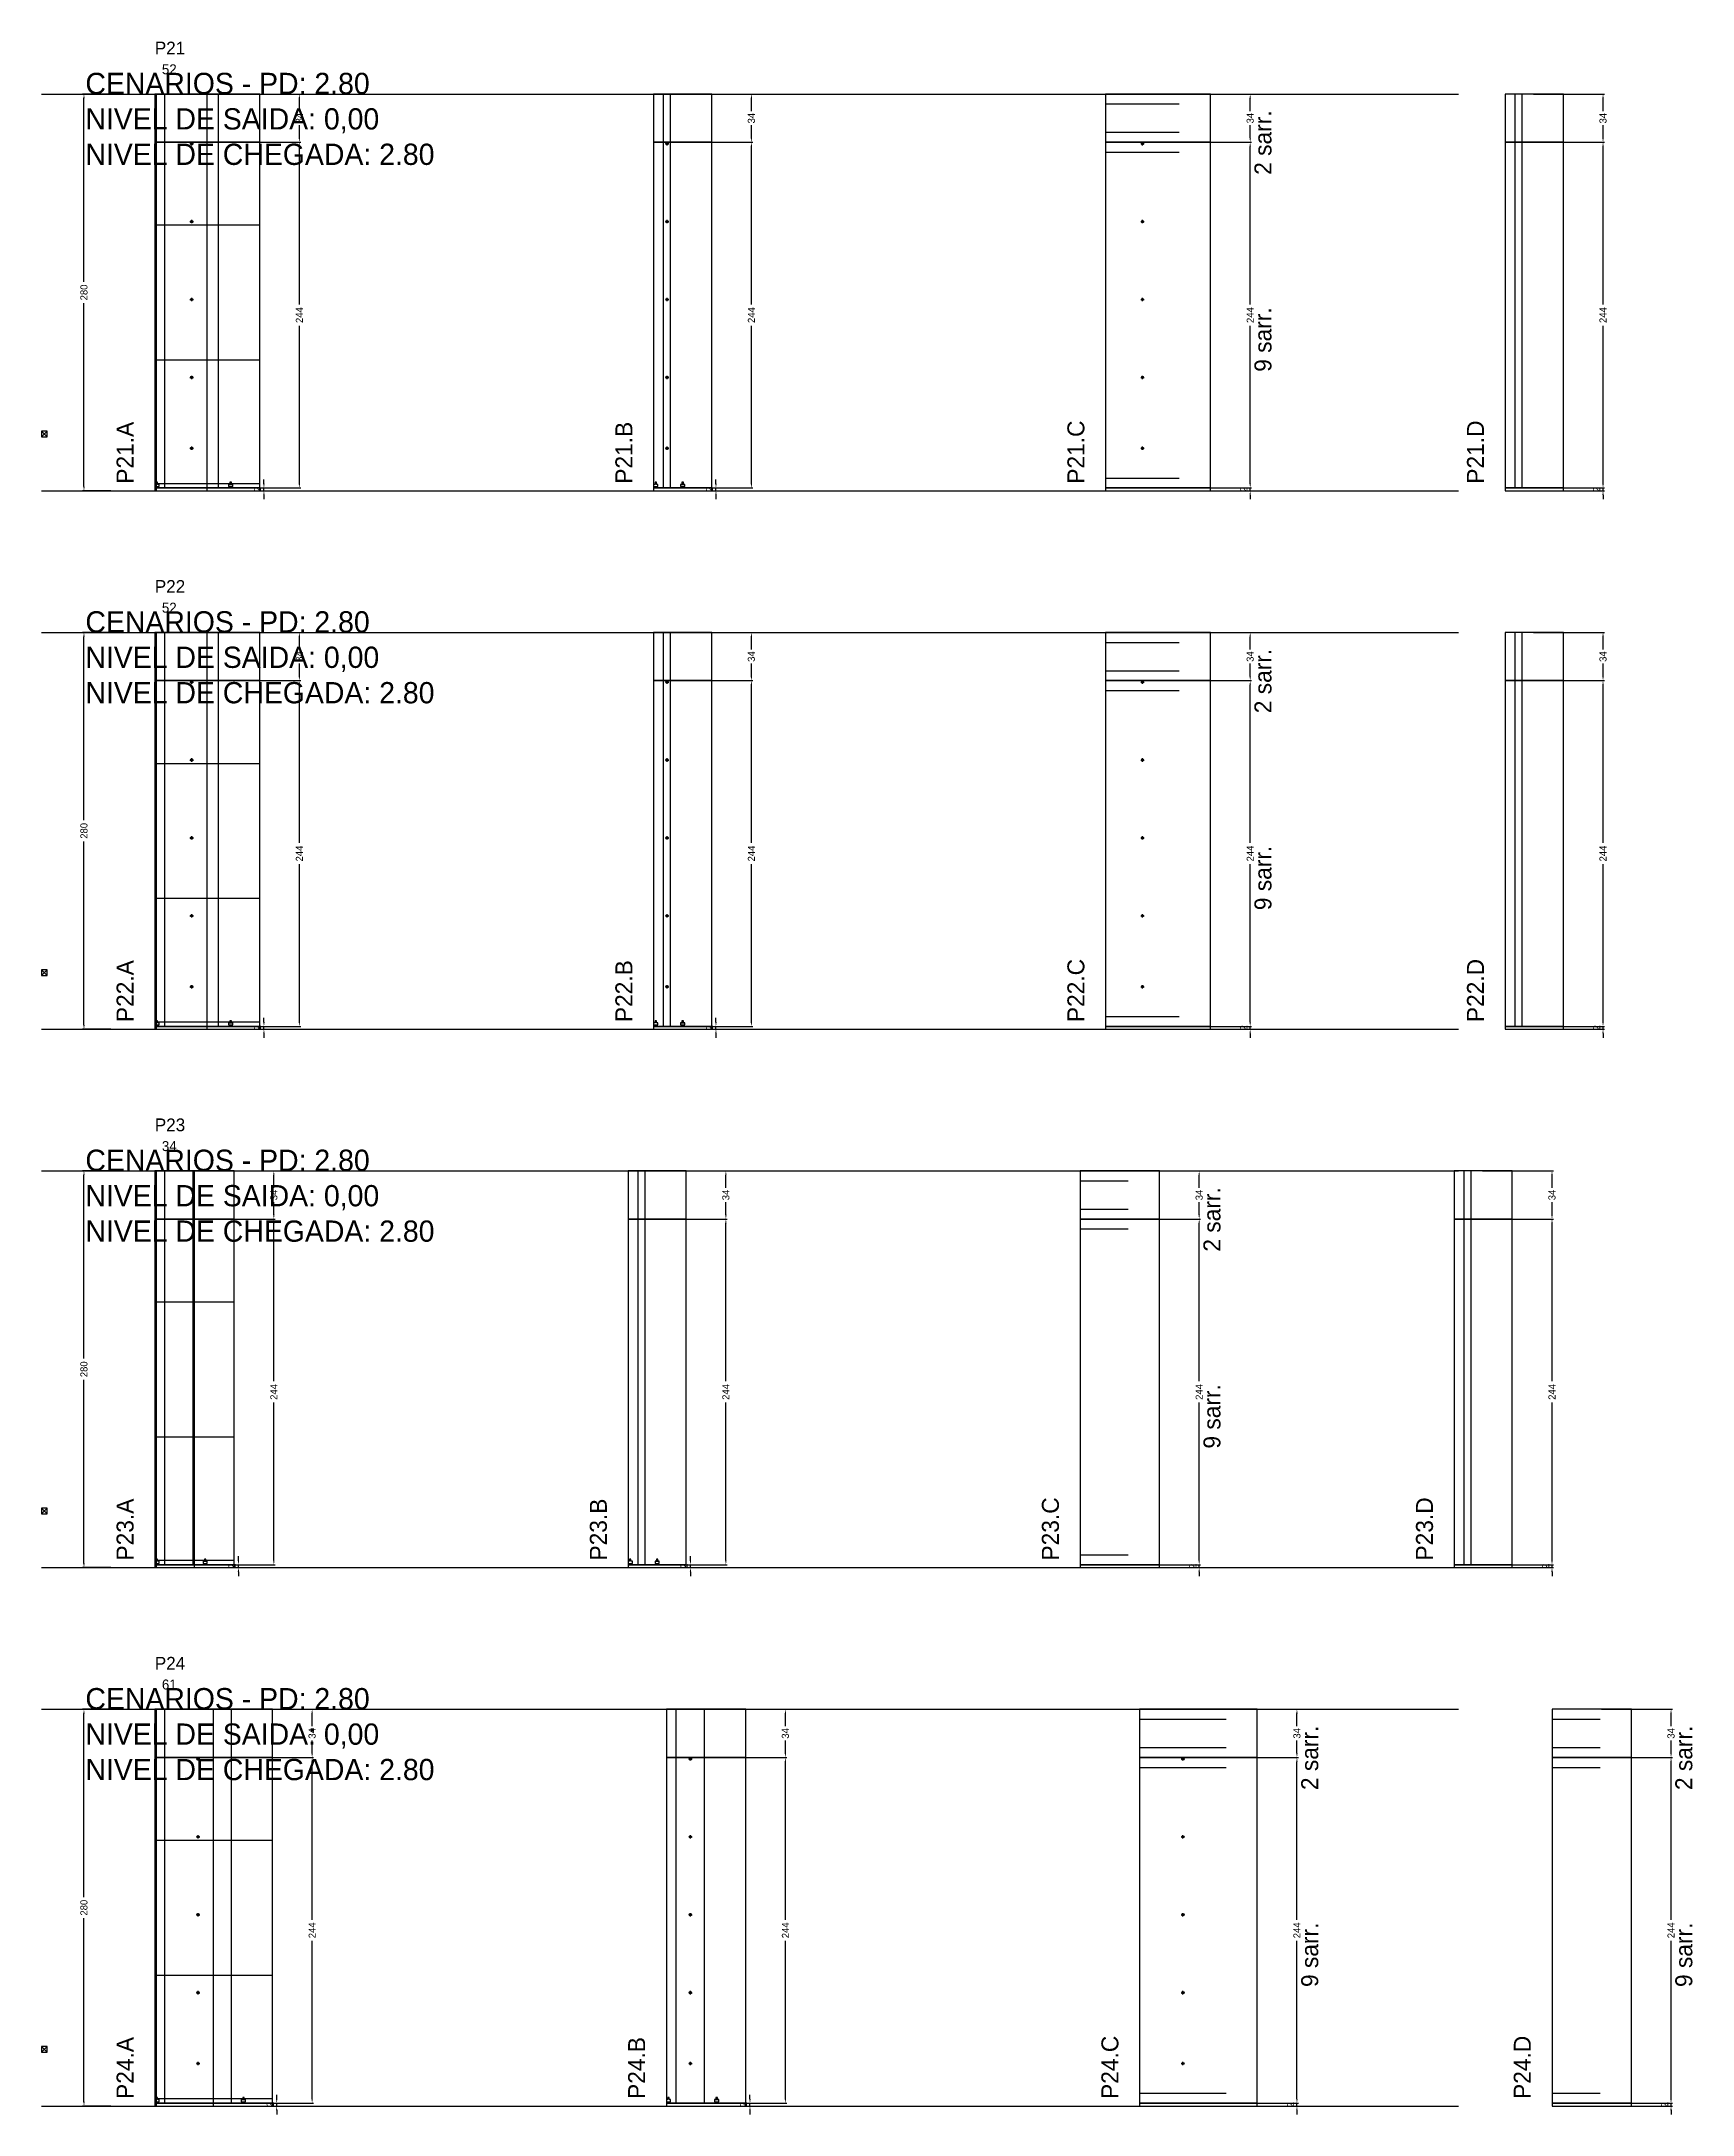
# Model space of a CAD drawing. Header units: centimetres. Extents: x -10500 to 4105, y -36866 to 295.
# Drawn here: x -7000 to -5835, y -9126 to -7663 of the extents above; entities that cross this region are included whole.
import ezdxf

# ---------------------------------------------------------------- set-up
doc = ezdxf.new("R2010")
doc.units = ezdxf.units.CM
doc.linetypes.add('DASHED', pattern=[2, -2])
for name, color, linetype in [('CHAPA', 140, 'Continuous'), ('COTA', 241, 'Continuous'), ('COTAS FURACAO', 16, 'Continuous'), ('Madeira', 30, 'Continuous'), ('NOMENCLATURA', 7, 'Continuous'), ('Nível', 160, 'Continuous'), ('Painéis', 200, 'Continuous'), ('Perfil Metálico', 150, 'Continuous'), ('SARR_2.2x7', 40, 'Continuous'), ('SARRAFO DE PRESSAO', 200, 'Continuous'), ('texto', 7, 'Continuous'), ('TEXTO_GERAL', 7, 'Continuous')]:
    doc.layers.add(name, color=color, linetype=linetype)
doc.dimstyles.new('PAINEL-NOVA', dxfattribs={"dimtxt": 5, "dimasz": 3, "dimexe": 1, "dimexo": 1, "dimgap": 1, "dimtad": 1, "dimcen": 2.5, "dimazin": 3, "dimtfac": 1, "dimtmove": 0, "dimatfit": 3})

msp = doc.modelspace()

# ---------------------------------------------------------------- texts
at = {"layer": 'NOMENCLATURA'}
for s, p in [('CENARIOS - PD: 2.80', (-6969, -7700)), ('NIVEL DE SAIDA: 0,00', (-6969, -7725)), ('NIVEL DE CHEGADA: 2.80', (-6969, -7750)), ('CENARIOS - PD: 2.80', (-6969, -8080)), ('NIVEL DE SAIDA: 0,00', (-6969, -8105)), ('NIVEL DE CHEGADA: 2.80', (-6969, -8130)), ('CENARIOS - PD: 2.80', (-6969, -8460)), ('NIVEL DE SAIDA: 0,00', (-6969, -8485)), ('NIVEL DE CHEGADA: 2.80', (-6969, -8510)), ('CENARIOS - PD: 2.80', (-6969, -8840)), ('NIVEL DE SAIDA: 0,00', (-6969, -8865)), ('NIVEL DE CHEGADA: 2.80', (-6969, -8890))]:
    msp.add_text(s, height=15, dxfattribs=at).set_placement(p)
for s, p in [('2 sarr.', (-6132, -7757)), ('9 sarr.', (-6132, -7896)), ('P21.A', (-6935, -7975)), ('P21.B', (-6583, -7975)), ('P21.C', (-6264, -7975)), ('P21.D', (-5982, -7975)), ('2 sarr.', (-6132, -8137)), ('9 sarr.', (-6132, -8276)), ('P22.A', (-6935, -8355)), ('P22.B', (-6583, -8355)), ('P22.C', (-6264, -8355)), ('P22.D', (-5982, -8355)), ('2 sarr.', (-6168, -8517)), ('9 sarr.', (-6168, -8656)), ('P23.C', (-6282, -8735)), ('P23.A', (-6935, -8735)), ('P23.B', (-6601, -8735)), ('P23.D', (-6018, -8735)), ('2 sarr.', (-6099, -8897)), ('2 sarr.', (-5835, -8897)), ('9 sarr.', (-6099, -9036)), ('9 sarr.', (-5835, -9036)), ('P24.A', (-6935, -9115)), ('P24.C', (-6240, -9115)), ('P24.D', (-5949, -9115)), ('P24.B', (-6574, -9115))]:
    msp.add_text(s, height=12, rotation=90, dxfattribs=at).set_placement(p)
at = {"layer": 'texto'}
for s, p in [('52', (-6915, -7686)), ('52', (-6915, -8066)), ('34', (-6915, -8446)), ('61', (-6915, -8826))]:
    msp.add_text(s, height=7, dxfattribs=at).set_placement(p)
at = {"layer": 'TEXTO_GERAL'}
for s, p in [('P21', (-6920, -7672)), ('P22', (-6920, -8052)), ('P23', (-6920, -8432)), ('P24', (-6920, -8812))]:
    msp.add_text(s, height=9, dxfattribs=at).set_placement(p)

# ---------------------------------------------------------------- blocks, each defined once
blk = doc.blocks.new('_CLOSEDFILLED')
at = {"color": 0, "linetype": 'BYBLOCK'}
blk.add_solid([(-1, 0.16), (0, 0), (-1, -0.16)], dxfattribs=at)
blk = doc.blocks.new('*D599')
for p, q in [((-6951, -8840), (-6971, -8840)), ((-6970, -8972.5), (-6970, -8843)), ((-6970, -9117), (-6970, -8987.5)), ((-6951, -9120), (-6971, -9120))]:
    blk.add_line(p, q)
at = {"layer": 'Defpoints'}
for p in [(-6950, -8840), (-6970, -9120), (-6950, -9120)]:
    blk.add_point(p, dxfattribs=at)
at = {"layer": 'COTA', "xscale": 3, "yscale": 3}
for p, rotation in [((-6970, -8840), 90), ((-6970, -9120), 270)]:
    blk.add_blockref('_CLOSEDFILLED', p, dxfattribs=dict(at, rotation=rotation))
at = {"layer": 'COTA', "insert": (-6970, -8980), "char_height": 5, "attachment_point": 5, "rotation": 90}
blk.add_mtext('280', dxfattribs=at)
blk = doc.blocks.new('MULDURA')
at = {"layer": 'Paineis'}
for p, q in [((0, 0), (4, 4)), ((4, 0), (0, 4))]:
    blk.add_line(p, q, dxfattribs=at)
blk.add_lwpolyline([(0, 0), (4, 0), (4, 4), (0, 4)], close=True, dxfattribs=at)
blk = doc.blocks.new('*D601')
for p, q in [((-6858, -8874), (-6808, -8874)), ((-6809, -8988.5), (-6809, -8877)), ((-6809, -9115), (-6809, -9003.5)), ((-6858, -9118), (-6808, -9118))]:
    blk.add_line(p, q)
at = {"layer": 'Defpoints'}
for p in [(-6859, -8874), (-6859, -9118), (-6809, -9118)]:
    blk.add_point(p, dxfattribs=at)
at = {"layer": 'COTA', "xscale": 3, "yscale": 3}
for p, rotation in [((-6809, -8874), 90), ((-6809, -9118), 270)]:
    blk.add_blockref('_CLOSEDFILLED', p, dxfattribs=dict(at, rotation=rotation))
at = {"layer": 'COTA', "insert": (-6809, -8996), "char_height": 5, "attachment_point": 5, "rotation": 90}
blk.add_mtext('244', dxfattribs=at)
blk = doc.blocks.new('*D602')
for p, q in [((-6858, -8840), (-6808, -8840)), ((-6809, -8852), (-6809, -8843)), ((-6809, -8871), (-6809, -8862)), ((-6858, -8874), (-6808, -8874))]:
    blk.add_line(p, q)
at = {"layer": 'Defpoints'}
for p in [(-6859, -8840), (-6859, -8874), (-6809, -8874)]:
    blk.add_point(p, dxfattribs=at)
at = {"layer": 'COTA', "xscale": 3, "yscale": 3}
for p, rotation in [((-6809, -8840), 90), ((-6809, -8874), 270)]:
    blk.add_blockref('_CLOSEDFILLED', p, dxfattribs=dict(at, rotation=rotation))
at = {"layer": 'COTA', "insert": (-6809, -8857), "char_height": 5, "attachment_point": 5, "rotation": 90}
blk.add_mtext('34', dxfattribs=at)
blk = doc.blocks.new('SLIPTEE')
at = {"layer": 'Paineis'}
blk.add_lwpolyline([(0, 0), (3, 0), (3, 1.5), (2, 1.5), (2, 3), (1, 3), (1, 1.5), (0, 1.5)], close=True, dxfattribs=at)
blk = doc.blocks.new('SLIPTDD')
at = {"layer": 'Paineis'}
blk.add_line((0, 1.5), (3, 1.5), dxfattribs=at)
blk.add_lwpolyline([(0, 0), (3, 0), (3, 1.5), (2, 1.5), (2, 3), (1, 3), (1, 1.5), (0, 1.5)], close=True, dxfattribs=at)
blk = doc.blocks.new('furacao')
at = {"layer": 'COTAS FURACAO'}
for p, q in [((-1.2, 0), (1.2, 0)), ((0, -1.2), (0, 1.2))]:
    blk.add_line(p, q, dxfattribs=at)
blk.add_circle((0, 0), 0.8, dxfattribs=at)
blk = doc.blocks.new('*D604')
for p, q in [((-6524, -8874), (-6474, -8874)), ((-6475, -8988.5), (-6475, -8877)), ((-6475, -9115), (-6475, -9003.5)), ((-6524, -9118), (-6474, -9118))]:
    blk.add_line(p, q)
at = {"layer": 'Defpoints'}
for p in [(-6525, -8874), (-6525, -9118), (-6475, -9118)]:
    blk.add_point(p, dxfattribs=at)
at = {"layer": 'COTA', "xscale": 3, "yscale": 3}
for p, rotation in [((-6475, -8874), 90), ((-6475, -9118), 270)]:
    blk.add_blockref('_CLOSEDFILLED', p, dxfattribs=dict(at, rotation=rotation))
at = {"layer": 'COTA', "insert": (-6475, -8996), "char_height": 5, "attachment_point": 5, "rotation": 90}
blk.add_mtext('244', dxfattribs=at)
blk = doc.blocks.new('*D605')
for p, q in [((-6524, -8840), (-6474, -8840)), ((-6475, -8852), (-6475, -8843)), ((-6475, -8871), (-6475, -8862)), ((-6524, -8874), (-6474, -8874))]:
    blk.add_line(p, q)
at = {"layer": 'Defpoints'}
for p in [(-6525, -8840), (-6525, -8874), (-6475, -8874)]:
    blk.add_point(p, dxfattribs=at)
at = {"layer": 'COTA', "xscale": 3, "yscale": 3}
for p, rotation in [((-6475, -8840), 90), ((-6475, -8874), 270)]:
    blk.add_blockref('_CLOSEDFILLED', p, dxfattribs=dict(at, rotation=rotation))
at = {"layer": 'COTA', "insert": (-6475, -8857), "char_height": 5, "attachment_point": 5, "rotation": 90}
blk.add_mtext('34', dxfattribs=at)
blk = doc.blocks.new('*D607')
for p, q in [((-6163, -8874), (-6113, -8874)), ((-6114, -8988.5), (-6114, -8877)), ((-6114, -9115), (-6114, -9003.5)), ((-6163, -9118), (-6113, -9118))]:
    blk.add_line(p, q)
at = {"layer": 'Defpoints'}
for p in [(-6164, -8874), (-6164, -9118), (-6114, -9118)]:
    blk.add_point(p, dxfattribs=at)
at = {"layer": 'COTA', "xscale": 3, "yscale": 3}
for p, rotation in [((-6114, -8874), 90), ((-6114, -9118), 270)]:
    blk.add_blockref('_CLOSEDFILLED', p, dxfattribs=dict(at, rotation=rotation))
at = {"layer": 'COTA', "insert": (-6114, -8996), "char_height": 5, "attachment_point": 5, "rotation": 90}
blk.add_mtext('244', dxfattribs=at)
blk = doc.blocks.new('*D608')
for p, q in [((-6163, -8840), (-6113, -8840)), ((-6114, -8852), (-6114, -8843)), ((-6114, -8871), (-6114, -8862)), ((-6163, -8874), (-6113, -8874))]:
    blk.add_line(p, q)
at = {"layer": 'Defpoints'}
for p in [(-6164, -8840), (-6164, -8874), (-6114, -8874)]:
    blk.add_point(p, dxfattribs=at)
at = {"layer": 'COTA', "xscale": 3, "yscale": 3}
for p, rotation in [((-6114, -8840), 90), ((-6114, -8874), 270)]:
    blk.add_blockref('_CLOSEDFILLED', p, dxfattribs=dict(at, rotation=rotation))
at = {"layer": 'COTA', "insert": (-6114, -8857), "char_height": 5, "attachment_point": 5, "rotation": 90}
blk.add_mtext('34', dxfattribs=at)
blk = doc.blocks.new('*D610')
for p, q in [((-5899, -8874), (-5849, -8874)), ((-5850, -8988.5), (-5850, -8877)), ((-5850, -9115), (-5850, -9003.5)), ((-5899, -9118), (-5849, -9118))]:
    blk.add_line(p, q)
at = {"layer": 'Defpoints'}
for p in [(-5900, -8874), (-5900, -9118), (-5850, -9118)]:
    blk.add_point(p, dxfattribs=at)
at = {"layer": 'COTA', "xscale": 3, "yscale": 3}
for p, rotation in [((-5850, -8874), 90), ((-5850, -9118), 270)]:
    blk.add_blockref('_CLOSEDFILLED', p, dxfattribs=dict(at, rotation=rotation))
at = {"layer": 'COTA', "insert": (-5850, -8996), "char_height": 5, "attachment_point": 5, "rotation": 90}
blk.add_mtext('244', dxfattribs=at)
blk = doc.blocks.new('*D611')
for p, q in [((-5899, -8840), (-5849, -8840)), ((-5850, -8852), (-5850, -8843)), ((-5850, -8871), (-5850, -8862)), ((-5899, -8874), (-5849, -8874))]:
    blk.add_line(p, q)
at = {"layer": 'Defpoints'}
for p in [(-5900, -8840), (-5900, -8874), (-5850, -8874)]:
    blk.add_point(p, dxfattribs=at)
at = {"layer": 'COTA', "xscale": 3, "yscale": 3}
for p, rotation in [((-5850, -8840), 90), ((-5850, -8874), 270)]:
    blk.add_blockref('_CLOSEDFILLED', p, dxfattribs=dict(at, rotation=rotation))
at = {"layer": 'COTA', "insert": (-5850, -8857), "char_height": 5, "attachment_point": 5, "rotation": 90}
blk.add_mtext('34', dxfattribs=at)
blk = doc.blocks.new('*D573')
for p, q in [((-6951, -8460), (-6971, -8460)), ((-6970, -8592.5), (-6970, -8463)), ((-6970, -8737), (-6970, -8607.5)), ((-6951, -8740), (-6971, -8740))]:
    blk.add_line(p, q)
at = {"layer": 'Defpoints'}
for p in [(-6950, -8460), (-6970, -8740), (-6950, -8740)]:
    blk.add_point(p, dxfattribs=at)
at = {"layer": 'COTA', "xscale": 3, "yscale": 3}
for p, rotation in [((-6970, -8460), 90), ((-6970, -8740), 270)]:
    blk.add_blockref('_CLOSEDFILLED', p, dxfattribs=dict(at, rotation=rotation))
at = {"layer": 'COTA', "insert": (-6970, -8600), "char_height": 5, "attachment_point": 5, "rotation": 90}
blk.add_mtext('280', dxfattribs=at)
blk = doc.blocks.new('*D575')
for p, q in [((-6885, -8494), (-6835, -8494)), ((-6836, -8608.5), (-6836, -8497)), ((-6836, -8735), (-6836, -8623.5)), ((-6885, -8738), (-6835, -8738))]:
    blk.add_line(p, q)
at = {"layer": 'Defpoints'}
for p in [(-6886, -8494), (-6886, -8738), (-6836, -8738)]:
    blk.add_point(p, dxfattribs=at)
at = {"layer": 'COTA', "xscale": 3, "yscale": 3}
for p, rotation in [((-6836, -8494), 90), ((-6836, -8738), 270)]:
    blk.add_blockref('_CLOSEDFILLED', p, dxfattribs=dict(at, rotation=rotation))
at = {"layer": 'COTA', "insert": (-6836, -8616), "char_height": 5, "attachment_point": 5, "rotation": 90}
blk.add_mtext('244', dxfattribs=at)
blk = doc.blocks.new('*D576')
for p, q in [((-6885, -8460), (-6835, -8460)), ((-6836, -8472), (-6836, -8463)), ((-6836, -8491), (-6836, -8482)), ((-6885, -8494), (-6835, -8494))]:
    blk.add_line(p, q)
at = {"layer": 'Defpoints'}
for p in [(-6886, -8460), (-6886, -8494), (-6836, -8494)]:
    blk.add_point(p, dxfattribs=at)
at = {"layer": 'COTA', "xscale": 3, "yscale": 3}
for p, rotation in [((-6836, -8460), 90), ((-6836, -8494), 270)]:
    blk.add_blockref('_CLOSEDFILLED', p, dxfattribs=dict(at, rotation=rotation))
at = {"layer": 'COTA', "insert": (-6836, -8477), "char_height": 5, "attachment_point": 5, "rotation": 90}
blk.add_mtext('34', dxfattribs=at)
blk = doc.blocks.new('*D578')
for p, q in [((-6566, -8494), (-6516, -8494)), ((-6517, -8608.5), (-6517, -8497)), ((-6517, -8735), (-6517, -8623.5)), ((-6566, -8738), (-6516, -8738))]:
    blk.add_line(p, q)
at = {"layer": 'Defpoints'}
for p in [(-6567, -8494), (-6567, -8738), (-6517, -8738)]:
    blk.add_point(p, dxfattribs=at)
at = {"layer": 'COTA', "xscale": 3, "yscale": 3}
for p, rotation in [((-6517, -8494), 90), ((-6517, -8738), 270)]:
    blk.add_blockref('_CLOSEDFILLED', p, dxfattribs=dict(at, rotation=rotation))
at = {"layer": 'COTA', "insert": (-6517, -8616), "char_height": 5, "attachment_point": 5, "rotation": 90}
blk.add_mtext('244', dxfattribs=at)
blk = doc.blocks.new('*D579')
for p, q in [((-6566, -8460), (-6516, -8460)), ((-6517, -8472), (-6517, -8463)), ((-6517, -8491), (-6517, -8482)), ((-6566, -8494), (-6516, -8494))]:
    blk.add_line(p, q)
at = {"layer": 'Defpoints'}
for p in [(-6567, -8460), (-6567, -8494), (-6517, -8494)]:
    blk.add_point(p, dxfattribs=at)
at = {"layer": 'COTA', "xscale": 3, "yscale": 3}
for p, rotation in [((-6517, -8460), 90), ((-6517, -8494), 270)]:
    blk.add_blockref('_CLOSEDFILLED', p, dxfattribs=dict(at, rotation=rotation))
at = {"layer": 'COTA', "insert": (-6517, -8477), "char_height": 5, "attachment_point": 5, "rotation": 90}
blk.add_mtext('34', dxfattribs=at)
blk = doc.blocks.new('*D581')
for p, q in [((-6232, -8494), (-6182, -8494)), ((-6183, -8608.5), (-6183, -8497)), ((-6183, -8735), (-6183, -8623.5)), ((-6232, -8738), (-6182, -8738))]:
    blk.add_line(p, q)
at = {"layer": 'Defpoints'}
for p in [(-6233, -8494), (-6233, -8738), (-6183, -8738)]:
    blk.add_point(p, dxfattribs=at)
at = {"layer": 'COTA', "xscale": 3, "yscale": 3}
for p, rotation in [((-6183, -8494), 90), ((-6183, -8738), 270)]:
    blk.add_blockref('_CLOSEDFILLED', p, dxfattribs=dict(at, rotation=rotation))
at = {"layer": 'COTA', "insert": (-6183, -8616), "char_height": 5, "attachment_point": 5, "rotation": 90}
blk.add_mtext('244', dxfattribs=at)
blk = doc.blocks.new('*D582')
for p, q in [((-6232, -8460), (-6182, -8460)), ((-6183, -8472), (-6183, -8463)), ((-6183, -8491), (-6183, -8482)), ((-6232, -8494), (-6182, -8494))]:
    blk.add_line(p, q)
at = {"layer": 'Defpoints'}
for p in [(-6233, -8460), (-6233, -8494), (-6183, -8494)]:
    blk.add_point(p, dxfattribs=at)
at = {"layer": 'COTA', "xscale": 3, "yscale": 3}
for p, rotation in [((-6183, -8460), 90), ((-6183, -8494), 270)]:
    blk.add_blockref('_CLOSEDFILLED', p, dxfattribs=dict(at, rotation=rotation))
at = {"layer": 'COTA', "insert": (-6183, -8477), "char_height": 5, "attachment_point": 5, "rotation": 90}
blk.add_mtext('34', dxfattribs=at)
blk = doc.blocks.new('*D584')
for p, q in [((-5983, -8494), (-5933, -8494)), ((-5934, -8608.5), (-5934, -8497)), ((-5934, -8735), (-5934, -8623.5)), ((-5983, -8738), (-5933, -8738))]:
    blk.add_line(p, q)
at = {"layer": 'Defpoints'}
for p in [(-5984, -8494), (-5984, -8738), (-5934, -8738)]:
    blk.add_point(p, dxfattribs=at)
at = {"layer": 'COTA', "xscale": 3, "yscale": 3}
for p, rotation in [((-5934, -8494), 90), ((-5934, -8738), 270)]:
    blk.add_blockref('_CLOSEDFILLED', p, dxfattribs=dict(at, rotation=rotation))
at = {"layer": 'COTA', "insert": (-5934, -8616), "char_height": 5, "attachment_point": 5, "rotation": 90}
blk.add_mtext('244', dxfattribs=at)
blk = doc.blocks.new('*D585')
for p, q in [((-5983, -8460), (-5933, -8460)), ((-5934, -8472), (-5934, -8463)), ((-5934, -8491), (-5934, -8482)), ((-5983, -8494), (-5933, -8494))]:
    blk.add_line(p, q)
at = {"layer": 'Defpoints'}
for p in [(-5984, -8460), (-5984, -8494), (-5934, -8494)]:
    blk.add_point(p, dxfattribs=at)
at = {"layer": 'COTA', "xscale": 3, "yscale": 3}
for p, rotation in [((-5934, -8460), 90), ((-5934, -8494), 270)]:
    blk.add_blockref('_CLOSEDFILLED', p, dxfattribs=dict(at, rotation=rotation))
at = {"layer": 'COTA', "insert": (-5934, -8477), "char_height": 5, "attachment_point": 5, "rotation": 90}
blk.add_mtext('34', dxfattribs=at)
blk = doc.blocks.new('*D547')
for p, q in [((-6951, -8080), (-6971, -8080)), ((-6970, -8212.5), (-6970, -8083)), ((-6970, -8357), (-6970, -8227.5)), ((-6951, -8360), (-6971, -8360))]:
    blk.add_line(p, q)
at = {"layer": 'Defpoints'}
for p in [(-6950, -8080), (-6970, -8360), (-6950, -8360)]:
    blk.add_point(p, dxfattribs=at)
at = {"layer": 'COTA', "xscale": 3, "yscale": 3}
for p, rotation in [((-6970, -8080), 90), ((-6970, -8360), 270)]:
    blk.add_blockref('_CLOSEDFILLED', p, dxfattribs=dict(at, rotation=rotation))
at = {"layer": 'COTA', "insert": (-6970, -8220), "char_height": 5, "attachment_point": 5, "rotation": 90}
blk.add_mtext('280', dxfattribs=at)
blk = doc.blocks.new('*D549')
for p, q in [((-6867, -8114), (-6817, -8114)), ((-6818, -8228.5), (-6818, -8117)), ((-6818, -8355), (-6818, -8243.5)), ((-6867, -8358), (-6817, -8358))]:
    blk.add_line(p, q)
at = {"layer": 'Defpoints'}
for p in [(-6868, -8114), (-6868, -8358), (-6818, -8358)]:
    blk.add_point(p, dxfattribs=at)
at = {"layer": 'COTA', "xscale": 3, "yscale": 3}
for p, rotation in [((-6818, -8114), 90), ((-6818, -8358), 270)]:
    blk.add_blockref('_CLOSEDFILLED', p, dxfattribs=dict(at, rotation=rotation))
at = {"layer": 'COTA', "insert": (-6818, -8236), "char_height": 5, "attachment_point": 5, "rotation": 90}
blk.add_mtext('244', dxfattribs=at)
blk = doc.blocks.new('*D550')
for p, q in [((-6867, -8080), (-6817, -8080)), ((-6818, -8092), (-6818, -8083)), ((-6818, -8111), (-6818, -8102)), ((-6867, -8114), (-6817, -8114))]:
    blk.add_line(p, q)
at = {"layer": 'Defpoints'}
for p in [(-6868, -8080), (-6868, -8114), (-6818, -8114)]:
    blk.add_point(p, dxfattribs=at)
at = {"layer": 'COTA', "xscale": 3, "yscale": 3}
for p, rotation in [((-6818, -8080), 90), ((-6818, -8114), 270)]:
    blk.add_blockref('_CLOSEDFILLED', p, dxfattribs=dict(at, rotation=rotation))
at = {"layer": 'COTA', "insert": (-6818, -8097), "char_height": 5, "attachment_point": 5, "rotation": 90}
blk.add_mtext('34', dxfattribs=at)
blk = doc.blocks.new('*D552')
for p, q in [((-6548, -8114), (-6498, -8114)), ((-6499, -8228.5), (-6499, -8117)), ((-6499, -8355), (-6499, -8243.5)), ((-6548, -8358), (-6498, -8358))]:
    blk.add_line(p, q)
at = {"layer": 'Defpoints'}
for p in [(-6549, -8114), (-6549, -8358), (-6499, -8358)]:
    blk.add_point(p, dxfattribs=at)
at = {"layer": 'COTA', "xscale": 3, "yscale": 3}
for p, rotation in [((-6499, -8114), 90), ((-6499, -8358), 270)]:
    blk.add_blockref('_CLOSEDFILLED', p, dxfattribs=dict(at, rotation=rotation))
at = {"layer": 'COTA', "insert": (-6499, -8236), "char_height": 5, "attachment_point": 5, "rotation": 90}
blk.add_mtext('244', dxfattribs=at)
blk = doc.blocks.new('*D553')
for p, q in [((-6548, -8080), (-6498, -8080)), ((-6499, -8092), (-6499, -8083)), ((-6499, -8111), (-6499, -8102)), ((-6548, -8114), (-6498, -8114))]:
    blk.add_line(p, q)
at = {"layer": 'Defpoints'}
for p in [(-6549, -8080), (-6549, -8114), (-6499, -8114)]:
    blk.add_point(p, dxfattribs=at)
at = {"layer": 'COTA', "xscale": 3, "yscale": 3}
for p, rotation in [((-6499, -8080), 90), ((-6499, -8114), 270)]:
    blk.add_blockref('_CLOSEDFILLED', p, dxfattribs=dict(at, rotation=rotation))
at = {"layer": 'COTA', "insert": (-6499, -8097), "char_height": 5, "attachment_point": 5, "rotation": 90}
blk.add_mtext('34', dxfattribs=at)
blk = doc.blocks.new('*D555')
for p, q in [((-6196, -8114), (-6146, -8114)), ((-6147, -8228.5), (-6147, -8117)), ((-6147, -8355), (-6147, -8243.5)), ((-6196, -8358), (-6146, -8358))]:
    blk.add_line(p, q)
at = {"layer": 'Defpoints'}
for p in [(-6197, -8114), (-6197, -8358), (-6147, -8358)]:
    blk.add_point(p, dxfattribs=at)
at = {"layer": 'COTA', "xscale": 3, "yscale": 3}
for p, rotation in [((-6147, -8114), 90), ((-6147, -8358), 270)]:
    blk.add_blockref('_CLOSEDFILLED', p, dxfattribs=dict(at, rotation=rotation))
at = {"layer": 'COTA', "insert": (-6147, -8236), "char_height": 5, "attachment_point": 5, "rotation": 90}
blk.add_mtext('244', dxfattribs=at)
blk = doc.blocks.new('*D556')
for p, q in [((-6196, -8080), (-6146, -8080)), ((-6147, -8092), (-6147, -8083)), ((-6147, -8111), (-6147, -8102)), ((-6196, -8114), (-6146, -8114))]:
    blk.add_line(p, q)
at = {"layer": 'Defpoints'}
for p in [(-6197, -8080), (-6197, -8114), (-6147, -8114)]:
    blk.add_point(p, dxfattribs=at)
at = {"layer": 'COTA', "xscale": 3, "yscale": 3}
for p, rotation in [((-6147, -8080), 90), ((-6147, -8114), 270)]:
    blk.add_blockref('_CLOSEDFILLED', p, dxfattribs=dict(at, rotation=rotation))
at = {"layer": 'COTA', "insert": (-6147, -8097), "char_height": 5, "attachment_point": 5, "rotation": 90}
blk.add_mtext('34', dxfattribs=at)
blk = doc.blocks.new('*D558')
for p, q in [((-5947, -8114), (-5897, -8114)), ((-5898, -8228.5), (-5898, -8117)), ((-5898, -8355), (-5898, -8243.5)), ((-5947, -8358), (-5897, -8358))]:
    blk.add_line(p, q)
at = {"layer": 'Defpoints'}
for p in [(-5948, -8114), (-5948, -8358), (-5898, -8358)]:
    blk.add_point(p, dxfattribs=at)
at = {"layer": 'COTA', "xscale": 3, "yscale": 3}
for p, rotation in [((-5898, -8114), 90), ((-5898, -8358), 270)]:
    blk.add_blockref('_CLOSEDFILLED', p, dxfattribs=dict(at, rotation=rotation))
at = {"layer": 'COTA', "insert": (-5898, -8236), "char_height": 5, "attachment_point": 5, "rotation": 90}
blk.add_mtext('244', dxfattribs=at)
blk = doc.blocks.new('*D559')
for p, q in [((-5947, -8080), (-5897, -8080)), ((-5898, -8092), (-5898, -8083)), ((-5898, -8111), (-5898, -8102)), ((-5947, -8114), (-5897, -8114))]:
    blk.add_line(p, q)
at = {"layer": 'Defpoints'}
for p in [(-5948, -8080), (-5948, -8114), (-5898, -8114)]:
    blk.add_point(p, dxfattribs=at)
at = {"layer": 'COTA', "xscale": 3, "yscale": 3}
for p, rotation in [((-5898, -8080), 90), ((-5898, -8114), 270)]:
    blk.add_blockref('_CLOSEDFILLED', p, dxfattribs=dict(at, rotation=rotation))
at = {"layer": 'COTA', "insert": (-5898, -8097), "char_height": 5, "attachment_point": 5, "rotation": 90}
blk.add_mtext('34', dxfattribs=at)
blk = doc.blocks.new('*D521')
for p, q in [((-6951, -7700), (-6971, -7700)), ((-6970, -7832.5), (-6970, -7703)), ((-6970, -7977), (-6970, -7847.5)), ((-6951, -7980), (-6971, -7980))]:
    blk.add_line(p, q)
at = {"layer": 'Defpoints'}
for p in [(-6950, -7700), (-6970, -7980), (-6950, -7980)]:
    blk.add_point(p, dxfattribs=at)
at = {"layer": 'COTA', "xscale": 3, "yscale": 3}
for p, rotation in [((-6970, -7700), 90), ((-6970, -7980), 270)]:
    blk.add_blockref('_CLOSEDFILLED', p, dxfattribs=dict(at, rotation=rotation))
at = {"layer": 'COTA', "insert": (-6970, -7840), "char_height": 5, "attachment_point": 5, "rotation": 90}
blk.add_mtext('280', dxfattribs=at)
blk = doc.blocks.new('*D523')
for p, q in [((-6867, -7734), (-6817, -7734)), ((-6818, -7848.5), (-6818, -7737)), ((-6818, -7975), (-6818, -7863.5)), ((-6867, -7978), (-6817, -7978))]:
    blk.add_line(p, q)
at = {"layer": 'Defpoints'}
for p in [(-6868, -7734), (-6868, -7978), (-6818, -7978)]:
    blk.add_point(p, dxfattribs=at)
at = {"layer": 'COTA', "xscale": 3, "yscale": 3}
for p, rotation in [((-6818, -7734), 90), ((-6818, -7978), 270)]:
    blk.add_blockref('_CLOSEDFILLED', p, dxfattribs=dict(at, rotation=rotation))
at = {"layer": 'COTA', "insert": (-6818, -7856), "char_height": 5, "attachment_point": 5, "rotation": 90}
blk.add_mtext('244', dxfattribs=at)
blk = doc.blocks.new('*D524')
for p, q in [((-6867, -7700), (-6817, -7700)), ((-6818, -7712), (-6818, -7703)), ((-6818, -7731), (-6818, -7722)), ((-6867, -7734), (-6817, -7734))]:
    blk.add_line(p, q)
at = {"layer": 'Defpoints'}
for p in [(-6868, -7700), (-6868, -7734), (-6818, -7734)]:
    blk.add_point(p, dxfattribs=at)
at = {"layer": 'COTA', "xscale": 3, "yscale": 3}
for p, rotation in [((-6818, -7700), 90), ((-6818, -7734), 270)]:
    blk.add_blockref('_CLOSEDFILLED', p, dxfattribs=dict(at, rotation=rotation))
at = {"layer": 'COTA', "insert": (-6818, -7717), "char_height": 5, "attachment_point": 5, "rotation": 90}
blk.add_mtext('34', dxfattribs=at)
blk = doc.blocks.new('*D526')
for p, q in [((-6548, -7734), (-6498, -7734)), ((-6499, -7848.5), (-6499, -7737)), ((-6499, -7975), (-6499, -7863.5)), ((-6548, -7978), (-6498, -7978))]:
    blk.add_line(p, q)
at = {"layer": 'Defpoints'}
for p in [(-6549, -7734), (-6549, -7978), (-6499, -7978)]:
    blk.add_point(p, dxfattribs=at)
at = {"layer": 'COTA', "xscale": 3, "yscale": 3}
for p, rotation in [((-6499, -7734), 90), ((-6499, -7978), 270)]:
    blk.add_blockref('_CLOSEDFILLED', p, dxfattribs=dict(at, rotation=rotation))
at = {"layer": 'COTA', "insert": (-6499, -7856), "char_height": 5, "attachment_point": 5, "rotation": 90}
blk.add_mtext('244', dxfattribs=at)
blk = doc.blocks.new('*D527')
for p, q in [((-6548, -7700), (-6498, -7700)), ((-6499, -7712), (-6499, -7703)), ((-6499, -7731), (-6499, -7722)), ((-6548, -7734), (-6498, -7734))]:
    blk.add_line(p, q)
at = {"layer": 'Defpoints'}
for p in [(-6549, -7700), (-6549, -7734), (-6499, -7734)]:
    blk.add_point(p, dxfattribs=at)
at = {"layer": 'COTA', "xscale": 3, "yscale": 3}
for p, rotation in [((-6499, -7700), 90), ((-6499, -7734), 270)]:
    blk.add_blockref('_CLOSEDFILLED', p, dxfattribs=dict(at, rotation=rotation))
at = {"layer": 'COTA', "insert": (-6499, -7717), "char_height": 5, "attachment_point": 5, "rotation": 90}
blk.add_mtext('34', dxfattribs=at)
blk = doc.blocks.new('*D529')
for p, q in [((-6196, -7734), (-6146, -7734)), ((-6147, -7848.5), (-6147, -7737)), ((-6147, -7975), (-6147, -7863.5)), ((-6196, -7978), (-6146, -7978))]:
    blk.add_line(p, q)
at = {"layer": 'Defpoints'}
for p in [(-6197, -7734), (-6197, -7978), (-6147, -7978)]:
    blk.add_point(p, dxfattribs=at)
at = {"layer": 'COTA', "xscale": 3, "yscale": 3}
for p, rotation in [((-6147, -7734), 90), ((-6147, -7978), 270)]:
    blk.add_blockref('_CLOSEDFILLED', p, dxfattribs=dict(at, rotation=rotation))
at = {"layer": 'COTA', "insert": (-6147, -7856), "char_height": 5, "attachment_point": 5, "rotation": 90}
blk.add_mtext('244', dxfattribs=at)
blk = doc.blocks.new('*D530')
for p, q in [((-6196, -7700), (-6146, -7700)), ((-6147, -7712), (-6147, -7703)), ((-6147, -7731), (-6147, -7722)), ((-6196, -7734), (-6146, -7734))]:
    blk.add_line(p, q)
at = {"layer": 'Defpoints'}
for p in [(-6197, -7700), (-6197, -7734), (-6147, -7734)]:
    blk.add_point(p, dxfattribs=at)
at = {"layer": 'COTA', "xscale": 3, "yscale": 3}
for p, rotation in [((-6147, -7700), 90), ((-6147, -7734), 270)]:
    blk.add_blockref('_CLOSEDFILLED', p, dxfattribs=dict(at, rotation=rotation))
at = {"layer": 'COTA', "insert": (-6147, -7717), "char_height": 5, "attachment_point": 5, "rotation": 90}
blk.add_mtext('34', dxfattribs=at)
blk = doc.blocks.new('*D532')
for p, q in [((-5947, -7734), (-5897, -7734)), ((-5898, -7848.5), (-5898, -7737)), ((-5898, -7975), (-5898, -7863.5)), ((-5947, -7978), (-5897, -7978))]:
    blk.add_line(p, q)
at = {"layer": 'Defpoints'}
for p in [(-5948, -7734), (-5948, -7978), (-5898, -7978)]:
    blk.add_point(p, dxfattribs=at)
at = {"layer": 'COTA', "xscale": 3, "yscale": 3}
for p, rotation in [((-5898, -7734), 90), ((-5898, -7978), 270)]:
    blk.add_blockref('_CLOSEDFILLED', p, dxfattribs=dict(at, rotation=rotation))
at = {"layer": 'COTA', "insert": (-5898, -7856), "char_height": 5, "attachment_point": 5, "rotation": 90}
blk.add_mtext('244', dxfattribs=at)
blk = doc.blocks.new('*D533')
for p, q in [((-5947, -7700), (-5897, -7700)), ((-5898, -7712), (-5898, -7703)), ((-5898, -7731), (-5898, -7722)), ((-5947, -7734), (-5897, -7734))]:
    blk.add_line(p, q)
at = {"layer": 'Defpoints'}
for p in [(-5948, -7700), (-5948, -7734), (-5898, -7734)]:
    blk.add_point(p, dxfattribs=at)
at = {"layer": 'COTA', "xscale": 3, "yscale": 3}
for p, rotation in [((-5898, -7700), 90), ((-5898, -7734), 270)]:
    blk.add_blockref('_CLOSEDFILLED', p, dxfattribs=dict(at, rotation=rotation))
at = {"layer": 'COTA', "insert": (-5898, -7717), "char_height": 5, "attachment_point": 5, "rotation": 90}
blk.add_mtext('34', dxfattribs=at)

# ---------------------------------------------------------------- dimensions: what is measured, and where the dimension line sits
at = {"layer": 'COTA'}
for base, p1, p2, picture, middle in [((-6970, -7980), (-6950, -7980), (-6950, -7700), '*D521', (-6970, -7840)), ((-6818, -7734), (-6868, -7734), (-6868, -7700), '*D524', (-6818, -7717)), ((-6499, -7734), (-6549, -7734), (-6549, -7700), '*D527', (-6499, -7717)), ((-6147, -7734), (-6197, -7734), (-6197, -7700), '*D530', (-6147, -7717)), ((-5898, -7734), (-5948, -7734), (-5948, -7700), '*D533', (-5898, -7717)), ((-6818, -7978), (-6868, -7978), (-6868, -7734), '*D523', (-6818, -7856)), ((-6499, -7978), (-6549, -7978), (-6549, -7734), '*D526', (-6499, -7856)), ((-6147, -7978), (-6197, -7978), (-6197, -7734), '*D529', (-6147, -7856)), ((-5898, -7978), (-5948, -7978), (-5948, -7734), '*D532', (-5898, -7856)), ((-6970, -8360), (-6950, -8360), (-6950, -8080), '*D547', (-6970, -8220)), ((-6818, -8114), (-6868, -8114), (-6868, -8080), '*D550', (-6818, -8097)), ((-6499, -8114), (-6549, -8114), (-6549, -8080), '*D553', (-6499, -8097)), ((-6147, -8114), (-6197, -8114), (-6197, -8080), '*D556', (-6147, -8097)), ((-5898, -8114), (-5948, -8114), (-5948, -8080), '*D559', (-5898, -8097)), ((-6818, -8358), (-6868, -8358), (-6868, -8114), '*D549', (-6818, -8236)), ((-6499, -8358), (-6549, -8358), (-6549, -8114), '*D552', (-6499, -8236)), ((-6147, -8358), (-6197, -8358), (-6197, -8114), '*D555', (-6147, -8236)), ((-5898, -8358), (-5948, -8358), (-5948, -8114), '*D558', (-5898, -8236)), ((-6970, -8740), (-6950, -8740), (-6950, -8460), '*D573', (-6970, -8600)), ((-6836, -8494), (-6886, -8494), (-6886, -8460), '*D576', (-6836, -8477)), ((-6517, -8494), (-6567, -8494), (-6567, -8460), '*D579', (-6517, -8477)), ((-6183, -8494), (-6233, -8494), (-6233, -8460), '*D582', (-6183, -8477)), ((-5934, -8494), (-5984, -8494), (-5984, -8460), '*D585', (-5934, -8477)), ((-6836, -8738), (-6886, -8738), (-6886, -8494), '*D575', (-6836, -8616)), ((-6517, -8738), (-6567, -8738), (-6567, -8494), '*D578', (-6517, -8616)), ((-6183, -8738), (-6233, -8738), (-6233, -8494), '*D581', (-6183, -8616)), ((-5934, -8738), (-5984, -8738), (-5984, -8494), '*D584', (-5934, -8616)), ((-6970, -9120), (-6950, -9120), (-6950, -8840), '*D599', (-6970, -8980)), ((-6809, -8874), (-6859, -8874), (-6859, -8840), '*D602', (-6809, -8857)), ((-6475, -8874), (-6525, -8874), (-6525, -8840), '*D605', (-6475, -8857)), ((-6114, -8874), (-6164, -8874), (-6164, -8840), '*D608', (-6114, -8857)), ((-5850, -8874), (-5900, -8874), (-5900, -8840), '*D611', (-5850, -8857)), ((-6809, -9118), (-6859, -9118), (-6859, -8874), '*D601', (-6809, -8996)), ((-6475, -9118), (-6525, -9118), (-6525, -8874), '*D604', (-6475, -8996)), ((-6114, -9118), (-6164, -9118), (-6164, -8874), '*D607', (-6114, -8996)), ((-5850, -9118), (-5900, -9118), (-5900, -8874), '*D610', (-5850, -8996))]:
    dim = msp.add_linear_dim(base=base, p1=p1, p2=p2, angle=90, dimstyle='PAINEL-NOVA', dxfattribs=at)
    dim.commit()
    dim.dimension.update_dxf_attribs({"geometry": picture, "text_midpoint": middle})
for base, p1, p2 in [((-6843, -7980), (-6868, -7980), (-6868, -7978)), ((-6524, -7980), (-6549, -7980), (-6549, -7978)), ((-6147, -7980), (-6197, -7980), (-6197, -7978)), ((-5898, -7980), (-5948, -7980), (-5948, -7978)), ((-6843, -8360), (-6868, -8360), (-6868, -8358)), ((-6524, -8360), (-6549, -8360), (-6549, -8358)), ((-6147, -8360), (-6197, -8360), (-6197, -8358)), ((-5898, -8360), (-5948, -8360), (-5948, -8358)), ((-6861, -8740), (-6886, -8740), (-6886, -8738)), ((-6542, -8740), (-6567, -8740), (-6567, -8738)), ((-6183, -8740), (-6233, -8740), (-6233, -8738)), ((-5934, -8740), (-5984, -8740), (-5984, -8738)), ((-6834, -9120), (-6859, -9120), (-6859, -9118)), ((-6500, -9120), (-6525, -9120), (-6525, -9118)), ((-6114, -9120), (-6164, -9120), (-6164, -9118)), ((-5850, -9120), (-5900, -9120), (-5900, -9118))]:
    msp.add_linear_dim(base=base, p1=p1, p2=p2, angle=90, dimstyle='PAINEL-NOVA', dxfattribs=at).render()

# ---------------------------------------------------------------- linework, layer by layer
at = {"layer": 'CHAPA'}
for points in [[(-6920, -7980), (-6918.8, -7980), (-6918.8, -7700), (-6920, -7700)], [(-6920, -8360), (-6918.8, -8360), (-6918.8, -8080), (-6920, -8080)], [(-6920, -8740), (-6918.8, -8740), (-6918.8, -8460), (-6920, -8460)], [(-6920, -9120), (-6918.8, -9120), (-6918.8, -8840), (-6920, -8840)]]:
    msp.add_lwpolyline(points, close=True, dxfattribs=at)
at = {"layer": 'Madeira'}
for points in [[(-6920, -7792.4), (-6846, -7792.4)], [(-6920, -7887.6), (-6846, -7887.6)], [(-6920, -8172.4), (-6846, -8172.4)], [(-6920, -8267.6), (-6846, -8267.6)], [(-6920, -8552.4), (-6864, -8552.4)], [(-6920, -8647.6), (-6864, -8647.6)], [(-6920, -8932.4), (-6837, -8932.4)], [(-6920, -9027.6), (-6837, -9027.6)]]:
    msp.add_lwpolyline(points, dxfattribs=at)
at = {"layer": 'Nível', "linetype": 'DASHED'}
for points in [[(-7000, -7700), (-6000, -7700)], [(-7000, -7980), (-6000, -7980)], [(-7000, -8080), (-6000, -8080)], [(-7000, -8360), (-6000, -8360)], [(-7000, -8460), (-6000, -8460)], [(-7000, -8740), (-6000, -8740)], [(-7000, -8840), (-6000, -8840)], [(-7000, -9120), (-6000, -9120)]]:
    msp.add_lwpolyline(points, dxfattribs=at)
at = {"layer": 'Painéis'}
for points in [[(-6920, -7734), (-6846, -7734), (-6846, -7700), (-6920, -7700)], [(-6920, -7980), (-6846, -7980), (-6846, -7700), (-6920, -7700)], [(-6568, -7734), (-6527, -7734), (-6527, -7700), (-6568, -7700)], [(-6249, -7734), (-6175, -7734), (-6175, -7700), (-6249, -7700)], [(-5967, -7734), (-5926, -7734), (-5926, -7700), (-5967, -7700)], [(-6920, -7978), (-6846, -7978), (-6846, -7734), (-6920, -7734)], [(-6568, -7978), (-6527, -7978), (-6527, -7734), (-6568, -7734)], [(-6249, -7978), (-6175, -7978), (-6175, -7734), (-6249, -7734)], [(-5967, -7978), (-5926, -7978), (-5926, -7734), (-5967, -7734)], [(-6920, -7980), (-6846, -7980), (-6846, -7978), (-6920, -7978)], [(-6568, -7980), (-6527, -7980), (-6527, -7978), (-6568, -7978)], [(-6249, -7980), (-6175, -7980), (-6175, -7978), (-6249, -7978)], [(-5967, -7980), (-5926, -7980), (-5926, -7978), (-5967, -7978)], [(-6920, -8114), (-6846, -8114), (-6846, -8080), (-6920, -8080)], [(-6920, -8360), (-6846, -8360), (-6846, -8080), (-6920, -8080)], [(-6568, -8114), (-6527, -8114), (-6527, -8080), (-6568, -8080)], [(-6249, -8114), (-6175, -8114), (-6175, -8080), (-6249, -8080)], [(-5967, -8114), (-5926, -8114), (-5926, -8080), (-5967, -8080)], [(-6920, -8358), (-6846, -8358), (-6846, -8114), (-6920, -8114)], [(-6568, -8358), (-6527, -8358), (-6527, -8114), (-6568, -8114)], [(-6249, -8358), (-6175, -8358), (-6175, -8114), (-6249, -8114)], [(-5967, -8358), (-5926, -8358), (-5926, -8114), (-5967, -8114)], [(-6920, -8360), (-6846, -8360), (-6846, -8358), (-6920, -8358)], [(-6568, -8360), (-6527, -8360), (-6527, -8358), (-6568, -8358)], [(-6249, -8360), (-6175, -8360), (-6175, -8358), (-6249, -8358)], [(-5967, -8360), (-5926, -8360), (-5926, -8358), (-5967, -8358)], [(-6920, -8494), (-6864, -8494), (-6864, -8460), (-6920, -8460)], [(-6920, -8740), (-6864, -8740), (-6864, -8460), (-6920, -8460)], [(-6586, -8494), (-6545, -8494), (-6545, -8460), (-6586, -8460)], [(-6267, -8494), (-6211, -8494), (-6211, -8460), (-6267, -8460)], [(-6003, -8494), (-5962, -8494), (-5962, -8460), (-6003, -8460)], [(-6920, -8738), (-6864, -8738), (-6864, -8494), (-6920, -8494)], [(-6586, -8738), (-6545, -8738), (-6545, -8494), (-6586, -8494)], [(-6267, -8738), (-6211, -8738), (-6211, -8494), (-6267, -8494)], [(-6003, -8738), (-5962, -8738), (-5962, -8494), (-6003, -8494)], [(-6920, -8740), (-6864, -8740), (-6864, -8738), (-6920, -8738)], [(-6586, -8740), (-6545, -8740), (-6545, -8738), (-6586, -8738)], [(-6267, -8740), (-6211, -8740), (-6211, -8738), (-6267, -8738)], [(-6003, -8740), (-5962, -8740), (-5962, -8738), (-6003, -8738)], [(-6920, -8874), (-6837, -8874), (-6837, -8840), (-6920, -8840)], [(-6920, -9120), (-6837, -9120), (-6837, -8840), (-6920, -8840)], [(-6559, -8874), (-6503, -8874), (-6503, -8840), (-6559, -8840)], [(-6225, -8874), (-6142, -8874), (-6142, -8840), (-6225, -8840)], [(-5934, -8874), (-5878, -8874), (-5878, -8840), (-5934, -8840)], [(-6920, -9118), (-6837, -9118), (-6837, -8874), (-6920, -8874)], [(-6559, -9118), (-6503, -9118), (-6503, -8874), (-6559, -8874)], [(-6225, -9118), (-6142, -9118), (-6142, -8874), (-6225, -8874)], [(-5934, -9118), (-5878, -9118), (-5878, -8874), (-5934, -8874)], [(-6920, -9120), (-6837, -9120), (-6837, -9118), (-6920, -9118)], [(-6559, -9120), (-6503, -9120), (-6503, -9118), (-6559, -9118)], [(-6225, -9120), (-6142, -9120), (-6142, -9118), (-6225, -9118)], [(-5934, -9120), (-5878, -9120), (-5878, -9118), (-5934, -9118)]]:
    msp.add_lwpolyline(points, close=True, dxfattribs=at)
at = {"layer": 'Perfil Metálico'}
for p, q in [((-6883, -7980), (-6883, -7700)), ((-6883, -8360), (-6883, -8080)), ((-6892, -8740), (-6892, -8460)), ((-6878.5, -9120), (-6878.5, -8840))]:
    msp.add_line(p, q, dxfattribs=at)
at = {"layer": 'SARR_2.2x7'}
for points in [[(-6913, -7734), (-6913, -7700)], [(-6875, -7734), (-6875, -7700)], [(-6561, -7734), (-6561, -7700)], [(-6556, -7734), (-6556, -7700)], [(-6249, -7707), (-6197, -7707)], [(-5960, -7734), (-5960, -7700)], [(-5955, -7734), (-5955, -7700)], [(-6249, -7727), (-6197, -7727)], [(-6249, -7741), (-6197, -7741)], [(-6249, -7971), (-6197, -7971)], [(-6913, -8114), (-6913, -8080)], [(-6875, -8114), (-6875, -8080)], [(-6561, -8114), (-6561, -8080)], [(-6556, -8114), (-6556, -8080)], [(-6249, -8087), (-6197, -8087)], [(-5960, -8114), (-5960, -8080)], [(-5955, -8114), (-5955, -8080)], [(-6249, -8107), (-6197, -8107)], [(-6249, -8121), (-6197, -8121)], [(-6249, -8351), (-6197, -8351)], [(-6913, -8494), (-6913, -8460)], [(-6893, -8494), (-6893, -8460)], [(-6579, -8494), (-6579, -8460)], [(-6574, -8494), (-6574, -8460)], [(-6267, -8467), (-6233, -8467)], [(-5996, -8494), (-5996, -8460)], [(-5991, -8494), (-5991, -8460)], [(-6267, -8487), (-6233, -8487)], [(-6267, -8501), (-6233, -8501)], [(-6267, -8731), (-6233, -8731)], [(-6913, -8874), (-6913, -8840)], [(-6866, -8874), (-6866, -8840)], [(-6552, -8874), (-6552, -8840)], [(-6532, -8874), (-6532, -8840)], [(-6225, -8847), (-6164, -8847)], [(-5934, -8847), (-5900, -8847)], [(-6225, -8867), (-6164, -8867)], [(-6225, -8881), (-6164, -8881)], [(-5934, -8867), (-5900, -8867)], [(-5934, -8881), (-5900, -8881)], [(-6225, -9111), (-6164, -9111)], [(-5934, -9111), (-5900, -9111)]]:
    msp.add_lwpolyline(points, dxfattribs=at)
at = {"layer": 'SARR_2.2x7', "linetype": 'DASHED'}
for points in [[(-6913, -7978), (-6913, -7734)], [(-6875, -7978), (-6875, -7734)], [(-6561, -7978), (-6561, -7734)], [(-6556, -7978), (-6556, -7734)], [(-5960, -7978), (-5960, -7734)], [(-5955, -7978), (-5955, -7734)], [(-6913, -8358), (-6913, -8114)], [(-6875, -8358), (-6875, -8114)], [(-6561, -8358), (-6561, -8114)], [(-6556, -8358), (-6556, -8114)], [(-5960, -8358), (-5960, -8114)], [(-5955, -8358), (-5955, -8114)], [(-6913, -8738), (-6913, -8494)], [(-6893, -8738), (-6893, -8494)], [(-6579, -8738), (-6579, -8494)], [(-6574, -8738), (-6574, -8494)], [(-5996, -8738), (-5996, -8494)], [(-5991, -8738), (-5991, -8494)], [(-6913, -9118), (-6913, -8874)], [(-6866, -9118), (-6866, -8874)], [(-6552, -9118), (-6552, -8874)], [(-6532, -9118), (-6532, -8874)]]:
    msp.add_lwpolyline(points, dxfattribs=at)
at = {"layer": 'SARRAFO DE PRESSAO'}
for points in [[(-6920, -7980), (-6846, -7980), (-6846, -7975), (-6920, -7975)], [(-6920, -8360), (-6846, -8360), (-6846, -8355), (-6920, -8355)], [(-6920, -8740), (-6864, -8740), (-6864, -8735), (-6920, -8735)], [(-6920, -9120), (-6837, -9120), (-6837, -9115), (-6920, -9115)]]:
    msp.add_lwpolyline(points, close=True, dxfattribs=at)

# ---------------------------------------------------------------- block references
at = {"layer": 'COTA'}
for name, p in [('furacao', (-6894, -7735)), ('furacao', (-6558.5, -7735)), ('furacao', (-6223, -7735)), ('furacao', (-6894, -7790)), ('furacao', (-6558.5, -7790)), ('furacao', (-6223, -7790)), ('furacao', (-6894, -7845)), ('furacao', (-6558.5, -7845)), ('furacao', (-6223, -7845)), ('furacao', (-6894, -7900)), ('furacao', (-6558.5, -7900)), ('furacao', (-6223, -7900)), ('MULDURA', (-7000, -7942)), ('furacao', (-6894, -7950)), ('furacao', (-6558.5, -7950)), ('furacao', (-6223, -7950)), ('SLIPTEE', (-6920, -7977)), ('SLIPTDD', (-6868, -7977)), ('SLIPTEE', (-6568, -7977)), ('SLIPTDD', (-6549, -7977)), ('furacao', (-6894, -8115)), ('furacao', (-6558.5, -8115)), ('furacao', (-6223, -8115)), ('furacao', (-6894, -8170)), ('furacao', (-6558.5, -8170)), ('furacao', (-6223, -8170)), ('furacao', (-6894, -8225)), ('furacao', (-6558.5, -8225)), ('furacao', (-6223, -8225)), ('furacao', (-6894, -8280)), ('furacao', (-6558.5, -8280)), ('furacao', (-6223, -8280)), ('MULDURA', (-7000, -8322)), ('furacao', (-6894, -8330)), ('furacao', (-6558.5, -8330)), ('furacao', (-6223, -8330)), ('SLIPTEE', (-6920, -8357)), ('SLIPTDD', (-6868, -8357)), ('SLIPTEE', (-6568, -8357)), ('SLIPTDD', (-6549, -8357)), ('MULDURA', (-7000, -8702)), ('SLIPTEE', (-6920, -8737)), ('SLIPTDD', (-6886, -8737)), ('SLIPTEE', (-6586, -8737)), ('SLIPTDD', (-6567, -8737)), ('furacao', (-6889.5, -8875)), ('furacao', (-6542, -8875)), ('furacao', (-6194.5, -8875)), ('furacao', (-6889.5, -8930)), ('furacao', (-6542, -8930)), ('furacao', (-6194.5, -8930)), ('furacao', (-6889.5, -8985)), ('furacao', (-6542, -8985)), ('furacao', (-6194.5, -8985)), ('furacao', (-6889.5, -9040)), ('furacao', (-6542, -9040)), ('furacao', (-6194.5, -9040)), ('MULDURA', (-7000, -9082)), ('furacao', (-6889.5, -9090)), ('furacao', (-6542, -9090)), ('furacao', (-6194.5, -9090)), ('SLIPTEE', (-6920, -9117)), ('SLIPTDD', (-6859, -9117)), ('SLIPTEE', (-6559, -9117)), ('SLIPTDD', (-6525, -9117))]:
    msp.add_blockref(name, p, dxfattribs=at)

msp.set_redraw_order([(e.dxf.handle, doc.entitydb.next_handle()) for e in msp.query("TEXT MTEXT ATTDEF DIMENSION ARC_DIMENSION")])  # texts and dimensions are drawn at this point

doc.saveas('drawing.dxf')
